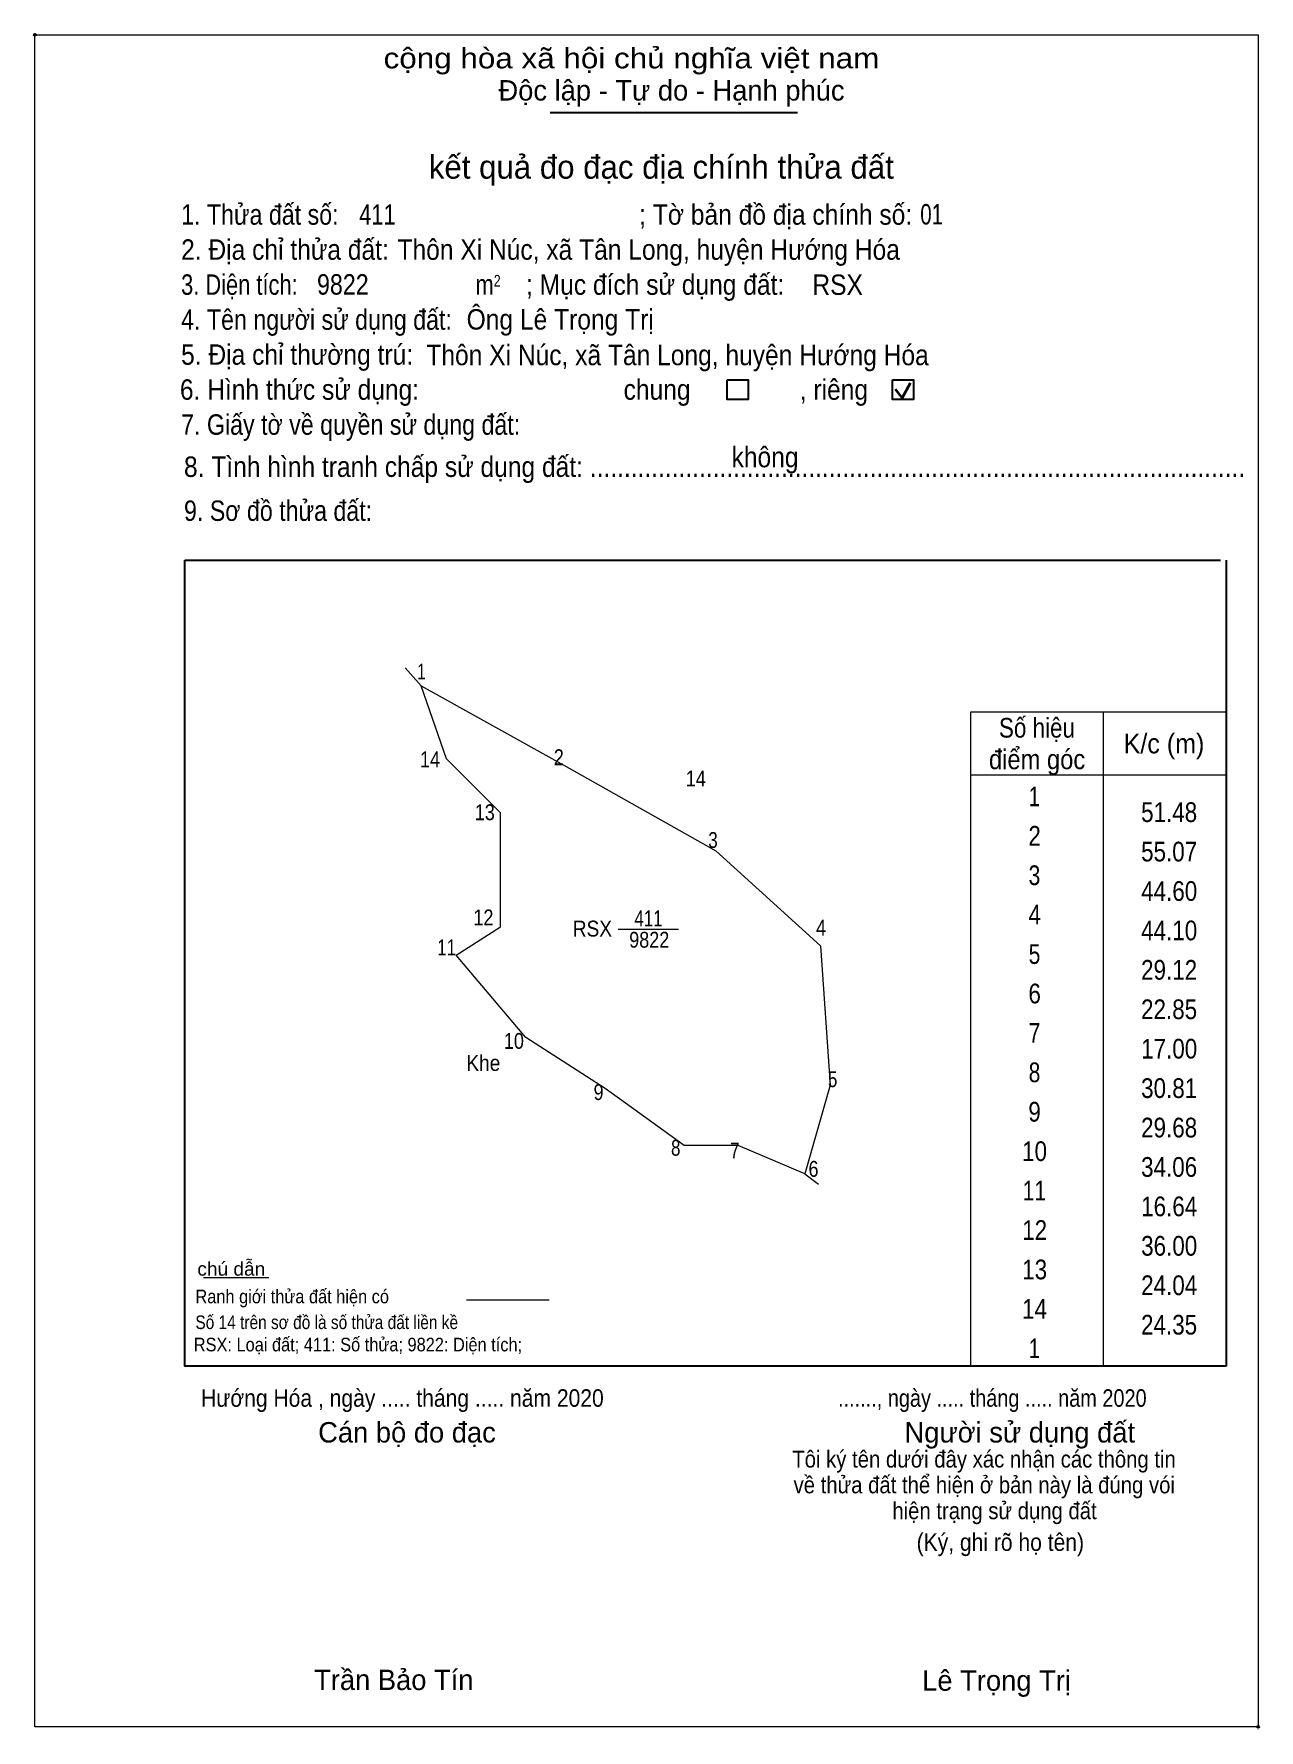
# Model space of a CAD drawing. Header units: metres. Extents: x 543978 to 546488, y 1838886 to 1841045.
# Drawn here: x 546102 to 546488, y 1840510 to 1841045 of the extents above; entities that cross this region are included whole.
import ezdxf
from ezdxf.enums import TextEntityAlignment as Align

# ---------------------------------------------------------------- set-up
doc = ezdxf.new("R2010")
doc.units = ezdxf.units.M
doc.header["$LTSCALE"] = 1.2
doc.header["$PDMODE"] = 32
doc.header["$PDSIZE"] = 0.6
for name, color, linetype, lineweight in [('17', 7, 'Continuous', 13), ('2', 7, 'Continuous', 25), ('28', 7, 'Continuous', 13), ('6', 7, 'Continuous', 13), ('63', 7, 'Continuous', 13)]:
    doc.layers.add(name, color=color, linetype=linetype, lineweight=lineweight)

msp = doc.modelspace()

# ---------------------------------------------------------------- texts
at = {"layer": '2'}
for s, height, width, p in [('cộng hòa xã hội chủ nghĩa việt nam', 6.444, 1.15, (546212.1, 1841033.91)), ('1. Thửa đất số:', 6.444, 0.85, (546148.2, 1840984.57)), ('411', 6.45, 0.8, (546204.4, 1840984.57)), ('; Tờ bản đồ địa chính số:', 6.444, 0.9, (546292.78, 1840984.57)), ('01', 6.447, 0.75, (546381.48, 1840984.65)), ('2. Địa chỉ thửa đất:', 6.444, 0.9, (546148.2, 1840973.51)), ('Thôn Xi Núc, xã Tân Long, huyện Hướng Hóa', 6.443, 0.9, (546216.49, 1840973.51)), ('3. Diện tích:', 6.444, 0.8, (546148.2, 1840962.45)), ('9822', 6.45, 0.85, (546191.09, 1840962.51)), ('m', 6.444, 0.8, (546241.1, 1840962.45)), ('2', 3.682, 0.8, (546246.87, 1840965.05)), ('; Mục đích sử dụng đất:', 6.444, 0.9, (546257.06, 1840962.45)), ('RSX', 6.443, 0.9, (546347.43, 1840962.42)), ('4. Tên người sử dụng đất:', 6.444, 0.85, (546148.2, 1840951.41)), ('Ông Lê Trọng Trị', 6.447, 0.9, (546238.31, 1840951.48)), ('5. Địa chỉ thường trú:', 6.444, 0.9, (546148.2, 1840940.38)), ('Thôn Xi Núc, xã Tân Long, huyện Hướng Hóa', 6.443, 0.9, (546225.6, 1840940.23)), ('6. Hình thức sử dụng:', 6.444, 0.9, (546147.82, 1840929.33)), ('chung                , riêng', 6.444, 0.9, (546287.85, 1840929.33)), ('7. Giấy tờ về quyền sử dụng đất:', 6.444, 0.85, (546148.2, 1840918.28)), ('không', 6.444, 0.9, (546321.92, 1840908.02)), ('8. Tình hình tranh chấp sử dụng đất: ................................................................................................', 6.444, 0.9, (546149.11, 1840904.98)), ('9. Sơ đồ thửa đất:', 6.444, 0.85, (546149.11, 1840891.1)), ('Hướng Hóa , ngày ..... tháng ..... năm 2020', 5.525, 0.9, (546154.49, 1840611.53)), ('......., ngày ..... tháng ..... năm 2020', 5.525, 0.85, (546355.53, 1840611.53)), ('(Ký, ghi rõ họ tên)', 5.524, 0.9, (546380.33, 1840566.04))]:
    msp.add_text(s, height=height, dxfattribs=dict(at, width=width)).set_placement(p)
for s, height, p in [('Độc lập - Tự do - Hạnh phúc', 6.444, (546248.36, 1841023.75)), ('Cán bộ đo đạc', 6.444, (546191.46, 1840600.25)), ('Người sử dụng đất', 6.444, (546376.51, 1840600.25)), ('Trần Bảo Tín', 6.44, (546190.2, 1840522.14)), ('Lê Trọng Trị', 6.447, (546382.09, 1840521.91))]:
    msp.add_text(s, height=height, dxfattribs=at).set_placement(p)
for s, height, p in [('kết quả đo đạc địa chính thửa đất', 7.365, (546299.755, 1840999.1)), ('.', 1.841, (546488.069, 1840509.5))]:
    msp.add_text(s, height=height, dxfattribs=at).set_placement(p, align=Align.CENTER)
at = {"layer": '2', "width": 0.9}
for s, p in [('Tôi ký tên dưới đây xác nhận các thông tin', (546401.61, 1840592.35)), ('về thửa đất thể hiện ở bản này là đúng vói', (546401.675, 1840584.22)), ('hiện trạng sử dụng đất', (546404.915, 1840576.06))]:
    msp.add_text(s, height=5.324, dxfattribs=at).set_placement(p, align=Align.CENTER)
at = {"layer": '28'}
for s, width, p in [(' 1', 0.75, (546225.44, 1840841.07)), (' 14', 0.85, (546229.92, 1840813.36)), (' 2', 0.85, (546268.98, 1840814.01)), (' 13', 0.85, (546247.21, 1840796.65)), (' 3', 0.8, (546317.56, 1840787.89)), (' 12', 0.85, (546246.77, 1840763.45)), (' 4', 0.85, (546351.74, 1840760.24)), (' 11', 0.8, (546234.98, 1840754.01)), (' 10', 0.85, (546256.39, 1840724.48)), (' 5', 0.8, (546355.32, 1840712.42)), (' 9', 0.85, (546281.53, 1840708.33)), (' 8', 0.8, (546305.8, 1840690.77)), (' 7', 0.8, (546324.42, 1840689.89)), (' 6', 0.85, (546349.37, 1840684.11))]:
    msp.add_text(s, height=5, dxfattribs=dict(at, width=width)).set_placement(p, align=Align.RIGHT)
for s, width, p in [('14', 0.85, (546310.63, 1840807.29)), ('RSX', 0.9, (546278.01, 1840759.94)), ('411', 0.8, (546295.715, 1840763.18)), ('9822', 0.85, (546295.95, 1840756.42)), ('Khe', 0.9, (546243.59, 1840717.52))]:
    msp.add_text(s, height=5, dxfattribs=dict(at, width=width)).set_placement(p, align=Align.CENTER)
at = {"layer": '6'}
for s, height, width, p in [('chú dẫn', 4.289, 1.05, (546153.33, 1840652.9)), ('Ranh giới thửa đất hiện có ', 4.289, 0.9, (546152.73, 1840644.19)), ('Số 14 trên sơ đồ là số thửa đất liền kề', 4.29, 0.85, (546152.71, 1840636.06)), ('RSX: Loại đất; 411: Số thửa; 9822: Diện tích;', 4.29, 0.9, (546152.2, 1840629.02))]:
    msp.add_text(s, height=height, dxfattribs=dict(at, width=width)).set_placement(p)
at = {"layer": '63'}
for s, width, p in [('Số hiệu', 0.85, (546418.31, 1840822.71)), ('K/c (m)', 0.95, (546458.405, 1840817.73)), ('điểm góc', 0.9, (546418.35, 1840812.74)), (' 1', 0.75, (546416.61, 1840801.05)), (' 2', 0.85, (546416.6, 1840788.61)), (' 3', 0.8, (546416.585, 1840776.16)), (' 4', 0.85, (546416.61, 1840763.73)), (' 5', 0.8, (546416.61, 1840751.29)), (' 6', 0.85, (546416.6, 1840738.84)), (' 7', 0.8, (546416.615, 1840726.4)), (' 8', 0.8, (546416.615, 1840713.96)), (' 9', 0.85, (546416.575, 1840701.52)), (' 10', 0.85, (546416.57, 1840689.08)), (' 11', 0.8, (546416.575, 1840676.64)), (' 12', 0.85, (546416.605, 1840664.19)), (' 13', 0.85, (546416.6, 1840651.75)), (' 14', 0.85, (546416.57, 1840639.32)), (' 1', 0.75, (546416.61, 1840626.87))]:
    msp.add_text(s, height=6.221, dxfattribs=dict(at, width=width)).set_placement(p, align=Align.CENTER)
at = {"layer": '63', "width": 0.85}
for s, p in [('51.48', (546468.87, 1840796.07)), ('55.07', (546468.87, 1840783.63)), ('44.60', (546468.89, 1840771.18)), ('44.10', (546468.89, 1840758.74)), ('29.12', (546468.87, 1840746.31)), ('22.85', (546468.86, 1840733.86)), ('17.00', (546468.89, 1840721.42)), ('30.81', (546468.88, 1840708.98)), ('29.68', (546468.87, 1840696.53)), ('34.06', (546468.87, 1840684.1)), ('16.64', (546468.89, 1840671.66)), ('36.00', (546468.89, 1840659.21)), ('24.04', (546468.89, 1840646.77)), ('24.35', (546468.86, 1840634.32))]:
    msp.add_text(s, height=6.221, dxfattribs=at).set_placement(p, align=Align.RIGHT)

# ---------------------------------------------------------------- linework, layer by layer
at = {"layer": '17'}
msp.add_line((546155.23, 1840652.31), (546175.94, 1840652.31), dxfattribs=at)
at = {"layer": '2'}
for p, q in [((546264.66, 1841020), (546342.73, 1841020)), ((546149.39, 1840878.72), (546476.24, 1840878.72)), ((546478.07, 1840878.72), (546478.07, 1840624.3))]:
    msp.add_line(p, q, dxfattribs=at)
at = {"layer": '2', "lineweight": 35}
for p, q in [((546373.55, 1840932.72), (546375.74, 1840929.87)), ((546375.74, 1840929.87), (546378.42, 1840934.65))]:
    msp.add_line(p, q, dxfattribs=at)
at = {"layer": '2', "lineweight": 13}
msp.add_lwpolyline([(546102.05, 1841044.48), (546488.12, 1841044.48), (546488.12, 1840510.5), (546102.05, 1840510.5)], close=True, dxfattribs=at)
at = {"layer": '2'}
for points in [[(546320.52, 1840935.57), (546327.15, 1840935.57), (546327.15, 1840929.39), (546320.52, 1840929.39)], [(546372.69, 1840935.57), (546379.32, 1840935.57), (546379.32, 1840929.39), (546372.69, 1840929.39)]]:
    msp.add_lwpolyline(points, close=True, dxfattribs=at)
msp.add_lwpolyline([(546478.07, 1840624.3), (546149.39, 1840624.3), (546149.39, 1840878.72)], dxfattribs=at)
for p in [(546102.05, 1841044.48), (546488.11, 1840510.5)]:
    msp.add_point(p, dxfattribs=at)
at = {"layer": '28'}
for p, q in [((546224, 1840839.02), (546218.87, 1840844.69)), ((546286.1, 1840762.27), (546305.21, 1840762.27)), ((546345, 1840685.02), (546349.4, 1840681.81))]:
    msp.add_line(p, q, dxfattribs=at)
msp.add_lwpolyline([(546224, 1840839.02), (546269, 1840814.02), (546317, 1840787.02), (546350, 1840757.02), (546353, 1840713.02), (546345, 1840685.02), (546324, 1840694.02), (546307, 1840694.02), (546282, 1840712.02), (546257, 1840728.02), (546235, 1840754.02), (546249, 1840763.02), (546249, 1840799.02), (546232, 1840816.02)], close=True, dxfattribs=at)
msp.add_lwpolyline([(546224, 1840839.02), (546269, 1840814.02), (546317, 1840787.02), (546350, 1840757.02), (546353, 1840713.02), (546345, 1840685.02), (546324, 1840694.02), (546307, 1840694.02), (546282, 1840712.02), (546257, 1840728.02), (546235, 1840754.02), (546249, 1840763.02), (546249, 1840799.02), (546232, 1840816.02)], close=True, dxfattribs=at)
at = {"layer": '6'}
msp.add_line((546238.23, 1840645.28), (546264.36, 1840645.28), dxfattribs=at)
at = {"layer": '63'}
for p, q in [((546439.25, 1840830.82), (546439.25, 1840624.3)), ((546439.25, 1840830.82), (546439.25, 1840624.3)), ((546397.44, 1840810.92), (546478.07, 1840810.92))]:
    msp.add_line(p, q, dxfattribs=at)
msp.add_lwpolyline([(546397.44, 1840830.82), (546478.07, 1840830.82), (546478.07, 1840624.3), (546397.44, 1840624.3)], close=True, dxfattribs=at)

msp.set_redraw_order([(e.dxf.handle, doc.entitydb.next_handle()) for e in msp.query("TEXT MTEXT ATTDEF DIMENSION ARC_DIMENSION")])  # texts and dimensions are drawn at this point

doc.saveas('drawing.dxf')
